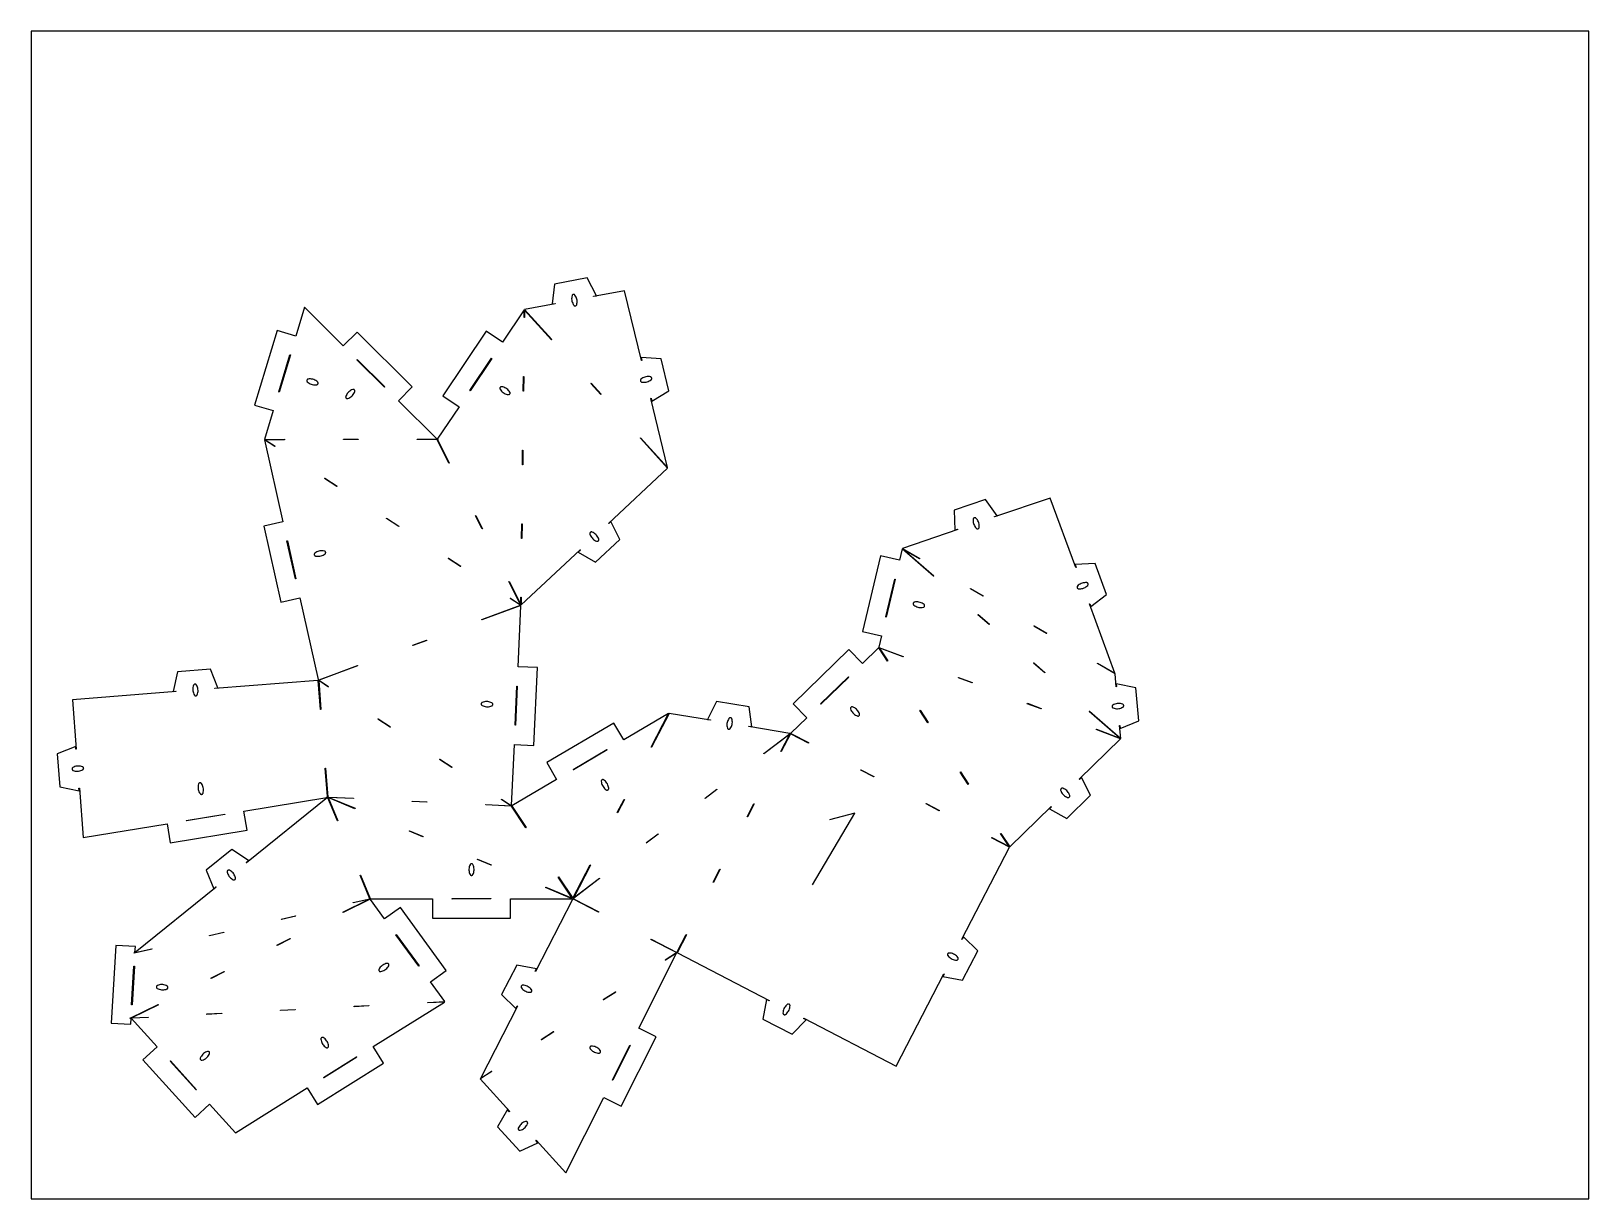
# Model space of a CAD drawing. Extents: x -101 to 299, y -5 to 295.
import ezdxf

# ---------------------------------------------------------------- set-up
doc = ezdxf.new("R2010")
doc.units = 0
doc.layers.add('Ebene_1', color=7, linetype='CONTINUOUS')

msp = doc.modelspace()

# ---------------------------------------------------------------- linework, layer by layer
at = {"layer": 'Ebene_1', "color": 5}
for points in [[(-100.819354, -4.857184), (299.181258, -4.857184), (299.181258, 295.142921), (-100.819354, 295.142921), (-100.819354, -4.857184)], [(137.118674, 167.094466), (122.903494, 162.243771), (127.352374, 159.631452), (127.30228, 159.54608), (123.276733, 161.910044), (130.961291, 155.222788), (130.89638, 155.147999), (122.828705, 162.168277), (122.138671, 159.238105), (117.272102, 160.38428), (112.687755, 140.916944), (117.554677, 139.770769), (116.867466, 136.852591), (116.884399, 136.826838), (123.146558, 134.466402), (123.11128, 134.373621), (116.976474, 136.68608), (119.167577, 133.343863), (119.084674, 133.289535), (116.819135, 136.745346), (116.812433, 136.747816), (112.672585, 132.716624), (109.184319, 136.29873), (94.855896, 122.345663), (98.344163, 118.763205), (94.301683, 114.826557), (94.345427, 114.768702), (94.257233, 114.701674), (98.806302, 112.344766), (98.760794, 112.256924), (94.185971, 114.626885), (91.81601, 110.052063), (91.728169, 110.097924), (94.019813, 114.521405), (87.350902, 109.45728), (87.29093, 109.535949), (94.07273, 114.685799), (94.00676, 114.720019), (83.477049, 116.462741), (83.493277, 116.56046), (84.233405, 116.438046), (83.553602, 121.518046), (75.167721, 122.906227), (72.887719, 118.316235), (73.627494, 118.193469), (73.611266, 118.096102), (62.975016, 119.856463), (58.474277, 111.162607), (58.386083, 111.208116), (62.84343, 119.817657), (51.346402, 113.052438), (48.810283, 117.361619), (31.573208, 107.218552), (34.109327, 102.909019), (22.60983, 96.142388), (22.723071, 96.137096), (22.718485, 96.037966), (22.711783, 96.038319), (22.717427, 96.034791), (22.675094, 95.969527), (26.274133, 90.519463), (26.191583, 90.465135), (22.504349, 96.048196), (15.945858, 96.357935), (15.950796, 96.456713), (22.351596, 96.154382), (19.921663, 97.736591), (19.975638, 97.819846), (22.40416, 96.238696), (22.469071, 96.281735), (22.535746, 96.180488), (23.271641, 111.884038), (28.265916, 111.650146), (29.201835, 131.628305), (24.20756, 131.862196), (24.938163, 147.460619), (24.895124, 147.460971), (24.896535, 147.578094), (14.939735, 143.885569), (14.905163, 143.978349), (24.836916, 147.661702), (22.18438, 149.376202), (22.238355, 149.459457), (24.820688, 147.790466), (21.819608, 153.737241), (21.908155, 153.781691), (24.900063, 147.852907), (24.92123, 149.684177), (25.02036, 149.683119), (24.99743, 147.720969), (25.040469, 147.737196), (40.143238, 161.859596), (40.210619, 161.787277), (39.663108, 161.275044), (44.105991, 158.719874), (50.314527, 164.525185), (48.062746, 169.129641), (47.514883, 168.617407), (47.447149, 168.689727), (62.607069, 182.865749), (55.623127, 190.592994), (55.696858, 190.659316), (62.618358, 183.000863), (58.269666, 200.806263), (58.365974, 200.829899), (58.544127, 200.101413), (62.949263, 202.721141), (60.932433, 210.97861), (55.815391, 211.272827), (55.993544, 210.544341), (55.897235, 210.520705), (51.523849, 228.427705), (43.595169, 226.94498), (43.576824, 227.042346), (44.31413, 227.180282), (41.938877, 231.721944), (33.583688, 230.159491), (33.010071, 225.066438), (33.747024, 225.204374), (33.765369, 225.107007), (25.893838, 223.635219), (32.856613, 215.930905), (32.783235, 215.864582), (25.884666, 223.497282), (25.862441, 221.589813), (25.76331, 221.590871), (25.786241, 223.549494), (20.212352, 215.252866), (16.061921, 218.041221), (4.908852, 201.439852), (9.05893, 198.651496), (3.468108, 190.329469), (3.624035, 190.329821), (3.624388, 190.230691), (3.51538, 190.230691), (6.562321, 184.192546), (6.473774, 184.148096), (3.404608, 190.230338), (-1.709612, 190.223988), (-1.709612, 190.323119), (3.354513, 190.329469), (3.323116, 190.391205), (-6.499276, 200.178671), (-2.970087, 203.720207), (-17.13729, 217.836963), (-20.666479, 214.295427), (-30.600701, 224.193666), (-32.852834, 216.777219), (-37.637206, 218.23031), (-43.44922, 199.093527), (-38.664848, 197.640435), (-40.902517, 190.273377), (-35.772776, 190.28008), (-35.772776, 190.180949), (-40.749765, 190.174599), (-38.154731, 188.497141), (-38.208706, 188.413885), (-40.901812, 190.154844), (-36.167887, 169.054499), (-41.046804, 167.95983), (-36.668479, 148.445221), (-31.789562, 149.539891), (-27.082095, 128.557021), (-27.005895, 128.563019), (-26.996017, 128.439546), (-17.032867, 132.134541), (-16.998295, 132.041407), (-26.930754, 128.358055), (-24.429912, 126.730338), (-24.483887, 126.647082), (-26.982965, 128.274094), (-26.398765, 120.897863), (-26.497542, 120.890102), (-27.084212, 128.301257), (-27.200276, 128.258219), (-27.234848, 128.350999), (-27.221442, 128.355938), (-53.652259, 126.262555), (-53.660373, 126.361332), (-52.912484, 126.420599), (-54.794906, 131.187685), (-63.268276, 130.516702), (-64.376704, 125.512549), (-63.629167, 125.571816), (-63.621406, 125.473038), (-90.23341, 123.365191), (-89.226758, 110.654255), (-89.325395, 110.646494), (-89.384662, 111.39403), (-94.151854, 109.511607), (-93.480764, 101.038238), (-88.476682, 99.92981), (-88.535949, 100.677699), (-88.437136, 100.68546), (-87.430343, 87.974171), (-65.912275, 91.522763), (-65.09884, 86.589519), (-45.365156, 89.843541), (-46.178662, 94.777138), (-24.851481, 98.29398), (-24.849012, 98.350071), (-24.854304, 98.352188), (-24.847954, 98.367357), (-24.847248, 98.383938), (-24.841251, 98.383938), (-24.816556, 98.44391), (-24.752351, 98.417099), (-24.779162, 98.481305), (-24.724481, 98.504235), (-25.301979, 105.797916), (-25.203201, 105.80603), (-24.614767, 98.373002), (-18.07462, 98.063969), (-18.079559, 97.965191), (-24.379465, 98.262935), (-17.649876, 95.475285), (-17.687623, 95.383563), (-24.568554, 98.234007), (-22.080765, 92.273121), (-22.171781, 92.235374), (-24.635934, 98.137699), (-24.694848, 98.133113), (-24.70649, 98.278105), (-24.718484, 98.27881), (-45.520731, 81.486235), (-45.583173, 81.563141), (-44.999326, 82.034452), (-49.245006, 84.90571), (-55.858884, 79.566771), (-53.947534, 74.810974), (-53.36404, 75.281932), (-53.301951, 75.205027), (-74.074106, 58.436441), (-69.796146, 59.417163), (-69.774098, 59.320502), (-74.335373, 58.274869), (-74.357563, 58.37153), (-74.158984, 58.417038), (-74.066945, 59.95021), (-79.057939, 60.249719), (-80.256007, 40.285671), (-75.265013, 39.986163), (-75.173221, 41.513691), (-75.317119, 41.441724), (-75.351832, 41.511574), (-75.356242, 41.511221), (-75.356806, 41.521452), (-75.361322, 41.530624), (-75.357335, 41.532388), (-75.361463, 41.610352), (-75.182746, 41.619524), (-68.193759, 45.106732), (-68.149521, 45.018185), (-74.93499, 41.632577), (-70.788193, 41.848477), (-70.782936, 41.749699), (-75.126654, 41.523216), (-68.477886, 34.233063), (-72.172281, 30.863682), (-58.695217, 16.086245), (-55.000929, 19.455414), (-48.309087, 12.117636), (-29.922662, 23.634737), (-27.268362, 19.397382), (-10.319154, 30.014335), (-12.973101, 34.25176), (5.326541, 45.714569), (1.031119, 45.490907), (1.02618, 45.589685), (5.378399, 45.816521), (1.696458, 50.894405), (5.74423, 53.829516), (-5.995862, 70.02131), (-10.043987, 67.086199), (-13.646201, 72.054369), (-13.732984, 72.018032), (-13.785548, 72.143974), (-20.736329, 68.675816), (-20.780779, 68.764363), (-14.153848, 72.070949), (-18.126126, 71.160077), (-18.148351, 71.256738), (-13.828587, 72.246985), (-16.340365, 78.264316), (-16.248995, 78.302416), (-13.735101, 72.279794), (-13.61304, 72.340824), (-13.593284, 72.30096), (-13.586934, 72.302371), (-13.580937, 72.276266), (-13.568942, 72.251924), (-13.57494, 72.249102), (-13.56612, 72.21206), (2.258433, 72.225113), (2.262313, 67.225194), (22.262344, 67.241774), (22.25811, 72.241694), (38.147574, 72.255099), (31.266291, 75.105544), (31.304038, 75.197266), (38.124291, 72.372221), (38.131346, 72.385627), (34.534424, 77.832163), (34.616974, 77.886491), (38.271752, 72.352819), (42.726277, 80.957774), (42.814119, 80.912266), (38.422035, 72.427607), (45.090946, 77.491732), (45.150919, 77.41271), (38.375469, 72.267799), (38.470719, 72.228641), (38.464721, 72.213824), (44.942074, 68.857849), (44.896213, 68.770007), (38.422035, 72.124219), (38.339838, 72.069891), (38.281983, 72.15738), (38.234005, 72.064246), (38.19026, 72.086824), (28.66526, 53.562816), (28.577066, 53.608324), (28.920319, 54.275427), (23.875596, 55.182419), (19.988691, 47.623096), (23.66146, 44.048046), (24.00436, 44.715149), (24.092202, 44.669641), (14.525927, 26.065446), (17.419763, 27.922892), (17.473385, 27.839671), (14.514638, 25.940316), (22.103594, 17.593417), (22.030216, 17.526848), (21.525744, 18.081767), (18.908485, 13.674938), (24.62666, 7.385722), (29.261808, 9.572803), (28.757335, 10.127757), (28.830713, 10.194432), (36.453535, 1.810316), (46.224774, 21.18085), (50.689177, 18.928999), (59.696652, 36.785763), (55.232602, 39.037544), (64.918469, 58.239238), (64.87296, 58.262874), (64.874724, 58.266402), (62.064849, 56.462649), (62.011227, 56.546257), (64.905063, 58.403632), (58.33881, 61.805469), (58.384319, 61.89331), (64.982674, 58.474894), (67.352635, 63.049716), (67.440477, 63.004207), (65.132958, 58.550035), (65.136133, 58.552152), (65.189755, 58.468896), (65.102619, 58.412805), (65.194694, 58.36518), (65.171763, 58.321082), (88.70698, 46.127671), (88.661471, 46.03983), (87.995427, 46.384846), (87.072913, 41.342946), (94.620241, 37.43311), (98.20658, 41.094591), (97.540535, 41.439607), (97.586044, 41.527449), (121.289183, 29.247043), (133.56973, 52.950394), (133.657571, 52.904532), (133.312908, 52.238488), (138.354455, 51.315974), (142.264644, 58.863302), (138.60281, 62.449641), (138.258146, 61.783949), (138.169952, 61.829105), (150.424394, 85.482149), (150.41628, 85.494496), (145.809002, 87.881391), (145.85451, 87.969232), (150.305508, 85.663477), (148.134513, 88.975002), (148.217416, 89.02933), (150.484719, 85.570344), (150.487894, 85.568932), (161.139666, 95.95718), (161.20881, 95.886271), (160.671883, 95.362749), (165.167683, 92.901419), (171.253099, 98.836199), (168.90501, 103.391971), (168.368083, 102.868449), (168.298938, 102.939357), (178.948946, 113.325841), (172.693491, 115.683807), (172.728416, 115.776588), (178.74751, 113.507521), (170.868219, 120.36411), (170.933483, 120.438899), (178.981755, 113.435202), (178.687185, 116.763307), (178.785963, 116.772127), (178.852285, 116.024944), (183.601733, 117.95111), (182.852433, 126.41813), (177.838402, 127.480344), (177.904371, 126.73316), (177.805946, 126.724341), (177.510319, 130.06303), (172.99441, 132.71486), (173.044505, 132.800585), (177.477863, 130.197085), (170.914785, 147.969324), (171.007566, 148.003544), (171.267563, 147.300105), (175.345321, 150.405255), (172.400685, 158.378738), (167.283291, 158.088049), (167.543288, 157.38461), (167.450508, 157.350038), (160.859913, 175.195655), (146.582996, 170.324146), (146.550894, 170.417985), (147.260683, 170.659991), (144.258191, 174.813949), (136.213799, 172.068985), (136.376783, 166.946299), (137.086571, 167.188305), (137.118674, 167.094466)], [(-37.164484, 202.410344), (-37.259381, 202.438919), (-34.353551, 212.00731), (-34.258654, 211.978735), (-37.164484, 202.410344)], [(-17.159515, 210.73096), (-17.089665, 210.801163), (-10.005887, 203.742785), (-10.07609, 203.672582), (-17.159515, 210.73096)], [(11.88856, 202.77441), (11.806363, 202.829444), (17.383074, 211.130305), (17.465271, 211.074919), (11.88856, 202.77441)], [(25.585863, 206.452824), (25.684994, 206.451766), (25.640896, 202.666813), (25.541766, 202.668224), (25.585863, 206.452824)], [(45.545677, 201.891407), (45.471946, 201.824732), (42.934416, 204.632844), (43.007794, 204.699166), (45.545677, 201.891407)], [(-16.848717, 190.304069), (-16.848717, 190.204938), (-20.63367, 190.199999), (-20.63367, 190.29913), (-16.848717, 190.304069)], [(25.364319, 187.529824), (25.463449, 187.528766), (25.418999, 183.744166), (25.320221, 183.745224), (25.364319, 187.529824)], [(-25.494242, 180.195574), (-25.44062, 180.27883), (-22.262092, 178.224252), (-22.315715, 178.140996), (-25.494242, 180.195574)], [(-9.601251, 169.922685), (-9.547629, 170.005588), (-6.369101, 167.95101), (-6.422723, 167.867755), (-9.601251, 169.922685)], [(15.087549, 167.297666), (14.999355, 167.252863), (13.294027, 170.632121), (13.382574, 170.676571), (15.087549, 167.297666)], [(25.142774, 168.607177), (25.241905, 168.606119), (25.197455, 164.821519), (25.098324, 164.822577), (25.142774, 168.607177)], [(-32.835901, 154.429391), (-32.932562, 154.407519), (-35.121548, 164.164999), (-35.024887, 164.186871), (-32.835901, 154.429391)], [(6.291388, 159.649444), (6.345363, 159.732699), (9.523891, 157.678121), (9.470269, 157.594866), (6.291388, 159.649444)], [(118.74883, 144.626049), (118.652521, 144.64898), (120.944519, 154.382824), (121.040827, 154.359894), (118.74883, 144.626049)], [(140.357174, 151.880219), (140.407269, 151.965591), (143.670816, 150.048949), (143.620721, 149.963577), (140.357174, 151.880219)], [(142.316855, 145.209896), (142.381766, 145.284332), (145.237149, 142.799719), (145.171885, 142.725282), (142.316855, 145.209896)], [(156.675616, 142.297716), (156.726063, 142.383088), (159.98961, 140.466446), (159.939516, 140.381074), (156.675616, 142.297716)], [(-2.803929, 137.305557), (-2.838148, 137.398691), (0.710444, 138.714552), (0.745016, 138.621419), (-2.803929, 137.305557)], [(156.592713, 132.786827), (156.657624, 132.861616), (159.513008, 130.377002), (159.447744, 130.302566), (156.592713, 132.786827)], [(101.960841, 122.216194), (101.891696, 122.287102), (109.055908, 129.263635), (109.125052, 129.192727), (101.960841, 122.216194)], [(137.277777, 129.033624), (137.312702, 129.126405), (140.854238, 127.791494), (140.819313, 127.698713), (137.277777, 129.033624)], [(23.923927, 126.870038), (24.023058, 126.865099), (23.554921, 116.876196), (23.456144, 116.880782), (23.923927, 126.870038)], [(127.38483, 120.627988), (127.467733, 120.682316), (129.542771, 117.517194), (129.459869, 117.462866), (127.38483, 120.627988)], [(154.985458, 122.358716), (155.020383, 122.451496), (158.562271, 121.116585), (158.526994, 121.023805), (154.985458, 122.358716)], [(-11.796587, 118.387144), (-11.742612, 118.470046), (-8.570787, 116.404885), (-8.624762, 116.321982), (-11.796587, 118.387144)], [(4.062538, 108.062044), (4.116513, 108.144946), (7.288338, 106.079785), (7.234363, 105.996882), (4.062538, 108.062044)], [(38.443555, 105.402099), (38.393108, 105.487824), (47.011821, 110.559005), (47.061916, 110.473985), (38.443555, 105.402099)], [(115.60946, 103.639269), (115.563952, 103.551427), (112.203038, 105.292385), (112.248899, 105.380227), (115.60946, 103.639269)], [(137.759671, 104.801671), (137.842574, 104.855999), (139.917613, 101.690524), (139.83471, 101.636196), (137.759671, 104.801671)], [(75.233691, 100.38066), (75.293663, 100.301638), (72.27953, 98.012816), (72.219558, 98.091485), (75.233691, 100.38066)], [(-2.957034, 97.250816), (-2.952448, 97.349946), (0.828271, 97.171088), (0.823685, 97.07231), (-2.957034, 97.250816)], [(51.426483, 97.763402), (51.514324, 97.717894), (49.774071, 94.356627), (49.68623, 94.402488), (51.426483, 97.763402)], [(84.76363, 96.655327), (84.851471, 96.609819), (83.110513, 93.249257), (83.022671, 93.294766), (84.76363, 96.655327)], [(132.412266, 94.933771), (132.366758, 94.84593), (129.006196, 96.586888), (129.051705, 96.67473), (132.412266, 94.933771)], [(-51.12002, 94.012316), (-51.104145, 93.914596), (-60.970634, 92.287585), (-60.986862, 92.385305), (-51.12002, 94.012316)], [(-3.701042, 89.589894), (-3.662942, 89.681616), (-0.166209, 88.23311), (-0.204309, 88.141388), (-3.701042, 89.589894)], [(60.162319, 88.936196), (60.222291, 88.857174), (57.208158, 86.568352), (57.148185, 86.647021), (60.162319, 88.936196)], [(13.782624, 82.347719), (13.820371, 82.439441), (17.317105, 80.990935), (17.279358, 80.899213), (13.782624, 82.347719)], [(76.058133, 79.852521), (76.145974, 79.807013), (74.405016, 76.446452), (74.317174, 76.49196), (76.058133, 79.852521)], [(17.258191, 72.287202), (17.258191, 72.188071), (7.258352, 72.179957), (7.258352, 72.279088), (17.258191, 72.287202)], [(-36.571817, 66.931682), (-36.594042, 67.028344), (-32.904692, 67.873952), (-32.88282, 67.777644), (-36.571817, 66.931682)], [(-55.017509, 62.703641), (-55.039734, 62.799949), (-51.350384, 63.645557), (-51.328512, 63.548896), (-55.017509, 62.703641)], [(-37.669662, 60.226435), (-37.713759, 60.315335), (-34.327445, 62.005141), (-34.282995, 61.916594), (-37.669662, 60.226435)], [(-7.14874, 63.009146), (-7.068659, 63.067355), (-1.19879, 54.971457), (-1.27887, 54.913249), (-7.14874, 63.009146)], [(-74.91594, 44.974088), (-75.014894, 44.980085), (-74.415877, 54.961932), (-74.317064, 54.956288), (-74.91594, 44.974088)], [(-54.602995, 51.777407), (-54.647092, 51.866307), (-51.260426, 53.55576), (-51.216329, 53.467213), (-54.602995, 51.777407)], [(46.139049, 46.240207), (46.08578, 46.323463), (49.270658, 48.368163), (49.32428, 48.284555), (46.139049, 46.240207)], [(-17.867187, 44.506305), (-17.872479, 44.605435), (-14.092817, 44.802285), (-14.087526, 44.703155), (-17.867187, 44.506305)], [(-55.664151, 42.537099), (-55.669442, 42.63623), (-51.889781, 42.83308), (-51.88449, 42.734302), (-55.664151, 42.537099)], [(-36.765845, 43.521702), (-36.770784, 43.620832), (-32.991123, 43.817682), (-32.985831, 43.718552), (-36.765845, 43.521702)], [(30.213602, 36.017766), (30.15998, 36.101021), (33.34521, 38.145369), (33.398833, 38.062113), (30.213602, 36.017766)], [(52.936371, 34.595719), (53.024919, 34.551269), (48.521005, 25.622816), (48.432458, 25.667336), (52.936371, 34.595719)], [(-58.33362, 23.183146), (-58.406645, 23.116435), (-65.145406, 30.50526), (-65.072029, 30.571935), (-58.33362, 23.183146)], [(-17.236773, 31.639441), (-17.184562, 31.55548), (-25.65899, 26.247056), (-25.711554, 26.330982), (-17.236773, 31.639441)]]:
    msp.add_lwpolyline(points, dxfattribs=at)
at = {"layer": 'Ebene_1', "color": 1}
for points in [[(38.769874, 224.557027), (38.769874, 224.557027), (38.843252, 224.544327), (38.915924, 224.54468), (38.98648, 224.55738), (39.053508, 224.582074), (39.115244, 224.616999), (39.170277, 224.662155), (39.217196, 224.716482), (39.254591, 224.779277), (39.281049, 224.849127), (39.281049, 224.849127), (39.344902, 225.136288), (39.378769, 225.425919), (39.383355, 225.715549), (39.359013, 226.003063), (39.306096, 226.286696), (39.224605, 226.56398), (39.115596, 226.832796), (38.979424, 227.090677), (38.816088, 227.335857), (38.816088, 227.335857), (38.796333, 227.360199), (38.775519, 227.382777), (38.752588, 227.403591), (38.728246, 227.422994), (38.702846, 227.44028), (38.676388, 227.455802), (38.648871, 227.469207), (38.620649, 227.480496), (38.591369, 227.489316), (38.591369, 227.489316), (38.517638, 227.502721), (38.44426, 227.502369), (38.373705, 227.490021), (38.306324, 227.46568), (38.244235, 227.430755), (38.189202, 227.385599), (38.142283, 227.330919), (38.104888, 227.268124), (38.078783, 227.197921), (38.078783, 227.197921), (38.015283, 226.91076), (37.981769, 226.621482), (37.977183, 226.331852), (38.001877, 226.043985), (38.054794, 225.760705), (38.135933, 225.483421), (38.244941, 225.214605), (38.38076, 224.956371), (38.543744, 224.711191), (38.543744, 224.711191), (38.563146, 224.686849), (38.58396, 224.664624), (38.606538, 224.64381), (38.63088, 224.624407), (38.65628, 224.607121), (38.682738, 224.591599), (38.71096, 224.578194), (38.739888, 224.566552), (38.769874, 224.557027)], [(-27.238023, 204.431055), (-27.238023, 204.431055), (-27.192867, 204.489969), (-27.159706, 204.55488), (-27.13854, 204.623319), (-27.129367, 204.693874), (-27.131837, 204.764782), (-27.146654, 204.834632), (-27.173112, 204.901307), (-27.211212, 204.963396), (-27.261306, 205.019135), (-27.261306, 205.019135), (-27.486731, 205.208224), (-27.727679, 205.371913), (-27.982737, 205.509849), (-28.249084, 205.620974), (-28.524956, 205.704935), (-28.80859, 205.760674), (-29.097162, 205.788191), (-29.389262, 205.786074), (-29.682067, 205.754324), (-29.682067, 205.754324), (-29.712406, 205.747974), (-29.742392, 205.73986), (-29.77132, 205.729277), (-29.799542, 205.71693), (-29.826706, 205.702113), (-29.852812, 205.685885), (-29.877506, 205.667541), (-29.900437, 205.647432), (-29.921604, 205.625913), (-29.921604, 205.625913), (-29.967817, 205.566646), (-30.001331, 205.501382), (-30.022851, 205.432944), (-30.032376, 205.362035), (-30.029906, 205.291127), (-30.01509, 205.221277), (-29.988631, 205.154602), (-29.950179, 205.09216), (-29.899731, 205.036421), (-29.899731, 205.036421), (-29.674659, 204.847685), (-29.433359, 204.684702), (-29.178301, 204.547119), (-28.911954, 204.435994), (-28.635729, 204.352032), (-28.352448, 204.295941), (-28.063523, 204.268424), (-27.771776, 204.270188), (-27.479323, 204.301232), (-27.479323, 204.301232), (-27.448631, 204.30723), (-27.418998, 204.315696), (-27.39007, 204.32628), (-27.362201, 204.338627), (-27.335037, 204.353091), (-27.308931, 204.369671), (-27.284237, 204.388369), (-27.260248, 204.40883), (-27.238023, 204.431055)], [(55.621716, 205.493621), (55.621716, 205.493621), (55.612896, 205.419891), (55.617483, 205.347219), (55.634063, 205.277369), (55.661933, 205.212105), (55.700385, 205.152132), (55.748363, 205.099921), (55.80516, 205.055824), (55.869719, 205.021957), (55.941333, 204.99938), (55.941333, 204.99938), (56.231669, 204.951402), (56.522358, 204.933057), (56.811988, 204.944346), (57.097738, 204.984563), (57.378196, 205.053002), (57.650541, 205.14931), (57.913008, 205.272782), (58.163127, 205.423066), (58.398783, 205.599807), (58.398783, 205.599807), (58.422066, 205.620269), (58.443585, 205.642846), (58.462988, 205.666835), (58.48098, 205.691882), (58.496855, 205.718341), (58.510966, 205.745505), (58.52296, 205.773727), (58.532485, 205.802655), (58.539894, 205.832288), (58.539894, 205.832288), (58.549066, 205.906724), (58.544833, 205.979749), (58.528605, 206.049952), (58.500735, 206.115569), (58.462283, 206.175541), (58.414305, 206.228105), (58.357155, 206.272202), (58.292596, 206.306069), (58.22063, 206.328294), (58.22063, 206.328294), (57.930646, 206.375919), (57.639958, 206.393557), (57.350327, 206.382269), (57.064577, 206.342052), (56.784471, 206.27326), (56.512127, 206.177305), (56.249308, 206.054185), (55.999188, 205.904255), (55.76318, 205.727866), (55.76318, 205.727866), (55.740249, 205.707405), (55.71873, 205.68518), (55.699327, 205.661544), (55.681335, 205.636496), (55.66546, 205.610038), (55.651349, 205.582521), (55.639355, 205.553946), (55.629477, 205.524313), (55.621716, 205.493621)], [(-20.036065, 201.01793), (-20.036065, 201.01793), (-20.00502, 200.950196), (-19.963745, 200.890577), (-19.912945, 200.839777), (-19.85509, 200.798502), (-19.791237, 200.767457), (-19.722798, 200.747702), (-19.651537, 200.739588), (-19.578512, 200.744174), (-19.50584, 200.762166), (-19.50584, 200.762166), (-19.233142, 200.872232), (-18.975262, 201.008405), (-18.733962, 201.168566), (-18.510654, 201.351657), (-18.307101, 201.556269), (-18.124715, 201.780282), (-17.964906, 202.022288), (-17.829792, 202.280874), (-17.720431, 202.554277), (-17.720431, 202.554277), (-17.711259, 202.584263), (-17.704909, 202.614602), (-17.700323, 202.644941), (-17.698206, 202.675632), (-17.698206, 202.706677), (-17.700676, 202.737369), (-17.705262, 202.767707), (-17.711965, 202.797341), (-17.721137, 202.826269), (-17.721137, 202.826269), (-17.752181, 202.894707), (-17.793456, 202.955032), (-17.844256, 203.006185), (-17.902112, 203.047813), (-17.965965, 203.078857), (-18.034404, 203.098966), (-18.106017, 203.106727), (-18.179042, 203.102141), (-18.251715, 203.083796), (-18.251715, 203.083796), (-18.524059, 202.973377), (-18.781587, 202.836852), (-19.022887, 202.676338), (-19.245842, 202.493246), (-19.449395, 202.288988), (-19.632134, 202.064974), (-19.791942, 201.822969), (-19.927409, 201.564735), (-20.037476, 201.291685), (-20.037476, 201.291685), (-20.046295, 201.262052), (-20.052998, 201.231713), (-20.057231, 201.201374), (-20.059701, 201.170682), (-20.059348, 201.139991), (-20.057231, 201.109299), (-20.052292, 201.078607), (-20.045237, 201.047916), (-20.036065, 201.01793)], [(21.972008, 201.804624), (21.972008, 201.804624), (22.032685, 201.848016), (22.083485, 201.899874), (22.123702, 201.959141), (22.152983, 202.024052), (22.171327, 202.092844), (22.177677, 202.163752), (22.17168, 202.235366), (22.153335, 202.305921), (22.121938, 202.373655), (22.121938, 202.373655), (21.961777, 202.620246), (21.779038, 202.847788), (21.575485, 203.05381), (21.353235, 203.23796), (21.113699, 203.398827), (20.858994, 203.535352), (20.590883, 203.645771), (20.311483, 203.72938), (20.021852, 203.784413), (20.021852, 203.784413), (19.990808, 203.787588), (19.959763, 203.788294), (19.929071, 203.786882), (19.89838, 203.783002), (19.868041, 203.777005), (19.838408, 203.768891), (19.809833, 203.75866), (19.781963, 203.746313), (19.755152, 203.731849), (19.755152, 203.731849), (19.693769, 203.688457), (19.642616, 203.636246), (19.602046, 203.576627), (19.57206, 203.511716), (19.553716, 203.442924), (19.547366, 203.372016), (19.553363, 203.300402), (19.571708, 203.229846), (19.60381, 203.16176), (19.60381, 203.16176), (19.763971, 202.915521), (19.947063, 202.688685), (20.150616, 202.482663), (20.373219, 202.298513), (20.612402, 202.137646), (20.867108, 202.001121), (21.135219, 201.890349), (21.414619, 201.806741), (21.703544, 201.751002), (21.703544, 201.751002), (21.734588, 201.747827), (21.76528, 201.747121), (21.795971, 201.748532), (21.82631, 201.752413), (21.856649, 201.75841), (21.886283, 201.766524), (21.915916, 201.777107), (21.944138, 201.789807), (21.972008, 201.804624)], [(142.150344, 167.268385), (142.150344, 167.268385), (142.22478, 167.266269), (142.296746, 167.277205), (142.364833, 167.299782), (142.427274, 167.333649), (142.483366, 167.377394), (142.531344, 167.429957), (142.570149, 167.490282), (142.598371, 167.557663), (142.614246, 167.631041), (142.614246, 167.631041), (142.636119, 167.924199), (142.628358, 168.215594), (142.591316, 168.502755), (142.526052, 168.784271), (142.432566, 169.057321), (142.312621, 169.319788), (142.166219, 169.57026), (141.994063, 169.805916), (141.797213, 170.024991), (141.797213, 170.024991), (141.774635, 170.046157), (141.750294, 170.06556), (141.724894, 170.083199), (141.698083, 170.098721), (141.670213, 170.11248), (141.641991, 170.123769), (141.61271, 170.132941), (141.583077, 170.139996), (141.553091, 170.144582), (141.553091, 170.144582), (141.477949, 170.147405), (141.405277, 170.136821), (141.337191, 170.114244), (141.274044, 170.080377), (141.217952, 170.036985), (141.169974, 169.984421), (141.131169, 169.923744), (141.103299, 169.85601), (141.087424, 169.782632), (141.087424, 169.782632), (141.065905, 169.489474), (141.074019, 169.198432), (141.111413, 168.910919), (141.17703, 168.630107), (141.270163, 168.357057), (141.390108, 168.094238), (141.53651, 167.843766), (141.70796, 167.607757), (141.904458, 167.38833), (141.904458, 167.38833), (141.927035, 167.367163), (141.951024, 167.348113), (141.976424, 167.330474), (142.002883, 167.315305), (142.030752, 167.301546), (142.059327, 167.290257), (142.08896, 167.280732), (142.119299, 167.273324), (142.150344, 167.268385)], [(42.930535, 166.465463), (42.930535, 166.465463), (42.861744, 166.436888), (42.800713, 166.397377), (42.748149, 166.348694), (42.704758, 166.292249), (42.671596, 166.229455), (42.649019, 166.161721), (42.638788, 166.090813), (42.640905, 166.017788), (42.656427, 165.944763), (42.656427, 165.944763), (42.756616, 165.668185), (42.883263, 165.405719), (43.03531, 165.158774), (43.210288, 164.929116), (43.407491, 164.718507), (43.624802, 164.52836), (43.861163, 164.360085), (44.11481, 164.215799), (44.384333, 164.096913), (44.384333, 164.096913), (44.413613, 164.086682), (44.443599, 164.079274), (44.473938, 164.07363), (44.504983, 164.070455), (44.535674, 164.069396), (44.566366, 164.070455), (44.596705, 164.074335), (44.626691, 164.07998), (44.655971, 164.088094), (44.655971, 164.088094), (44.725469, 164.116316), (44.787205, 164.155827), (44.840121, 164.20451), (44.883866, 164.260955), (44.917027, 164.323749), (44.939605, 164.391482), (44.949835, 164.462744), (44.947719, 164.535769), (44.931844, 164.609146), (44.931844, 164.609146), (44.831302, 164.885371), (44.703949, 165.147485), (44.552255, 165.394077), (44.376924, 165.623735), (44.180074, 165.834344), (43.96241, 166.024491), (43.726402, 166.192766), (43.473108, 166.337757), (43.203938, 166.456996), (43.203938, 166.456996), (43.174658, 166.466874), (43.145024, 166.474635), (43.114685, 166.48028), (43.083994, 166.483455), (43.053302, 166.484513), (43.02261, 166.483102), (42.991566, 166.479574), (42.960874, 166.473577), (42.930535, 166.465463)], [(-25.195792, 161.081369), (-25.195792, 161.081369), (-25.185562, 161.155099), (-25.188737, 161.227771), (-25.203906, 161.297621), (-25.23107, 161.363591), (-25.268112, 161.424269), (-25.315384, 161.477538), (-25.371123, 161.522694), (-25.434976, 161.557619), (-25.506237, 161.581607), (-25.506237, 161.581607), (-25.795515, 161.634877), (-26.085851, 161.658866), (-26.375834, 161.652869), (-26.66229, 161.618296), (-26.943806, 161.555149), (-27.217915, 161.46378), (-27.482498, 161.345246), (-27.73544, 161.199902), (-27.974623, 161.027746), (-27.974623, 161.027746), (-27.998259, 161.007285), (-28.019779, 160.985413), (-28.04024, 160.961777), (-28.058584, 160.937082), (-28.074812, 160.910977), (-28.089276, 160.884166), (-28.101623, 160.855944), (-28.111854, 160.827369), (-28.119967, 160.797735), (-28.119967, 160.797735), (-28.130551, 160.723652), (-28.127729, 160.650274), (-28.112912, 160.580071), (-28.086101, 160.513749), (-28.048706, 160.453071), (-28.001787, 160.399802), (-27.945695, 160.354646), (-27.88149, 160.319721), (-27.810229, 160.295732), (-27.810229, 160.295732), (-27.521304, 160.242816), (-27.230615, 160.219532), (-26.941337, 160.225882), (-26.654529, 160.260455), (-26.373012, 160.323602), (-26.098904, 160.414619), (-25.833967, 160.532799), (-25.581026, 160.678144), (-25.341842, 160.849594), (-25.341842, 160.849594), (-25.318206, 160.870055), (-25.296687, 160.891574), (-25.276579, 160.91521), (-25.258234, 160.939905), (-25.241654, 160.96601), (-25.22719, 160.993174), (-25.214842, 161.021396), (-25.204259, 161.05103), (-25.195792, 161.081369)], [(167.749663, 152.324366), (167.749663, 152.324366), (167.74931, 152.24993), (167.761658, 152.178316), (167.786352, 152.110935), (167.82163, 152.049199), (167.866785, 151.994166), (167.920408, 151.947599), (167.981791, 151.910205), (168.049877, 151.883746), (168.123255, 151.869635), (168.123255, 151.869635), (168.417119, 151.854819), (168.70816, 151.869988), (168.994616, 151.914438), (169.274016, 151.986757), (169.544596, 152.086594), (169.804241, 152.213241), (170.050833, 152.365994), (170.282255, 152.543794), (170.496391, 152.746288), (170.496391, 152.746288), (170.517205, 152.769571), (170.535902, 152.794266), (170.552835, 152.820019), (170.567652, 152.847182), (170.580352, 152.875052), (170.591288, 152.903627), (170.599755, 152.93326), (170.606105, 152.962894), (170.609985, 152.993232), (170.609985, 152.993232), (170.610691, 153.068374), (170.598344, 153.140694), (170.574002, 153.208074), (170.538724, 153.270516), (170.493921, 153.325549), (170.439946, 153.372116), (170.378563, 153.40951), (170.310477, 153.435616), (170.236394, 153.449727), (170.236394, 153.449727), (169.942883, 153.463838), (169.652194, 153.448316), (169.365738, 153.403866), (169.086338, 153.331546), (168.815758, 153.231357), (168.556113, 153.105063), (168.309169, 152.952663), (168.077746, 152.775216), (167.863258, 152.573427), (167.863258, 152.573427), (167.842796, 152.550144), (167.824099, 152.525449), (167.807166, 152.499696), (167.792702, 152.472885), (167.779649, 152.445016), (167.769066, 152.416088), (167.760246, 152.386102), (167.753896, 152.355763), (167.749663, 152.324366)], [(128.526771, 147.273646), (128.526771, 147.273646), (128.568399, 147.335735), (128.597327, 147.40241), (128.61426, 147.471907), (128.618846, 147.542816), (128.611438, 147.613724), (128.592741, 147.682163), (128.561696, 147.747074), (128.519716, 147.806694), (128.466094, 147.858905), (128.466094, 147.858905), (128.22938, 148.03353), (127.978555, 148.181696), (127.715383, 148.303052), (127.442333, 148.396891), (127.161521, 148.463213), (126.875066, 148.50096), (126.585083, 148.50978), (126.294041, 148.489319), (126.003705, 148.438871), (126.003705, 148.438871), (125.973719, 148.43111), (125.944438, 148.42088), (125.916216, 148.408532), (125.888699, 148.394069), (125.862594, 148.377841), (125.837899, 148.359849), (125.814263, 148.340094), (125.792744, 148.318574), (125.772635, 148.295644), (125.772635, 148.295644), (125.730655, 148.233202), (125.701021, 148.166527), (125.684088, 148.096677), (125.679149, 148.025416), (125.686205, 147.954507), (125.705255, 147.885716), (125.735946, 147.820805), (125.77828, 147.761185), (125.832255, 147.708974), (125.832255, 147.708974), (126.068969, 147.535055), (126.320146, 147.387241), (126.582966, 147.266238), (126.856369, 147.172399), (127.13718, 147.106077), (127.423635, 147.06833), (127.713266, 147.059157), (128.004308, 147.079266), (128.294644, 147.129007), (128.294644, 147.129007), (128.324277, 147.137121), (128.353558, 147.146999), (128.38178, 147.159346), (128.408944, 147.17381), (128.435049, 147.189685), (128.460096, 147.20803), (128.483733, 147.228138), (128.505958, 147.25001), (128.526771, 147.273646)], [(-58.702626, 124.397419), (-58.702626, 124.397419), (-58.631012, 124.37731), (-58.558692, 124.369902), (-58.487431, 124.375194), (-58.418287, 124.39248), (-58.353023, 124.420702), (-58.293404, 124.45986), (-58.241192, 124.508896), (-58.197448, 124.567105), (-58.163581, 124.634132), (-58.163581, 124.634132), (-58.069742, 124.912827), (-58.005537, 125.197166), (-57.970259, 125.48468), (-57.964262, 125.773605), (-57.98684, 126.061119), (-58.038345, 126.345457), (-58.118426, 126.624152), (-58.227081, 126.895085), (-58.363606, 127.156141), (-58.363606, 127.156141), (-58.380187, 127.182246), (-58.398884, 127.206941), (-58.419345, 127.230224), (-58.441217, 127.251744), (-58.464854, 127.271852), (-58.489548, 127.290196), (-58.515654, 127.306424), (-58.542465, 127.320535), (-58.570334, 127.33253), (-58.570334, 127.33253), (-58.642654, 127.353344), (-58.715326, 127.361105), (-58.787292, 127.356166), (-58.856437, 127.33888), (-58.921701, 127.310657), (-58.98132, 127.271499), (-59.033884, 127.222463), (-59.077629, 127.163902), (-59.111142, 127.096874), (-59.111142, 127.096874), (-59.204629, 126.817827), (-59.268481, 126.533841), (-59.303406, 126.246327), (-59.309404, 125.957402), (-59.286826, 125.669888), (-59.23532, 125.385549), (-59.155592, 125.106855), (-59.047642, 124.835921), (-58.91147, 124.574866), (-58.91147, 124.574866), (-58.89489, 124.54876), (-58.876192, 124.524066), (-58.855731, 124.500782), (-58.833859, 124.479263), (-58.810576, 124.459507), (-58.785529, 124.441163), (-58.759423, 124.424935), (-58.731554, 124.410119), (-58.702626, 124.397419)], [(14.797213, 122.474074), (14.797213, 122.474074), (14.767933, 122.405635), (14.751705, 122.334727), (14.748177, 122.263113), (14.756291, 122.192557), (14.776399, 122.124119), (14.807796, 122.060266), (14.849777, 122.002057), (14.901988, 121.951257), (14.964077, 121.90963), (14.964077, 121.90963), (15.229013, 121.781571), (15.503121, 121.681735), (15.783933, 121.610827), (16.069683, 121.568494), (16.357549, 121.555088), (16.646121, 121.57061), (16.93293, 121.61506), (17.215152, 121.688438), (17.491377, 121.791096), (17.491377, 121.791096), (17.519246, 121.804502), (17.54641, 121.820024), (17.57181, 121.83731), (17.596152, 121.85636), (17.61873, 121.877174), (17.640249, 121.899399), (17.659299, 121.923035), (17.676938, 121.948082), (17.692108, 121.974541), (17.692108, 121.974541), (17.722094, 122.043332), (17.739027, 122.114594), (17.742908, 122.18656), (17.734794, 122.257469), (17.714685, 122.325555), (17.683641, 122.38976), (17.641308, 122.447969), (17.588744, 122.498769), (17.526302, 122.540396), (17.526302, 122.540396), (17.261719, 122.668102), (16.98761, 122.767232), (16.706799, 122.837788), (16.421049, 122.880121), (16.13283, 122.893527), (15.844258, 122.878357), (15.557802, 122.83426), (15.275227, 122.760882), (14.999355, 122.65893), (14.999355, 122.65893), (14.971133, 122.645524), (14.944674, 122.630355), (14.918921, 122.613069), (14.894933, 122.594019), (14.872355, 122.573205), (14.850835, 122.550627), (14.831433, 122.526638), (14.813441, 122.501238), (14.797213, 122.474074)], [(111.629421, 119.193594), (111.629421, 119.193594), (111.697508, 119.22358), (111.757833, 119.264149), (111.809338, 119.313891), (111.851671, 119.371394), (111.883774, 119.434894), (111.904235, 119.50298), (111.913408, 119.574241), (111.90988, 119.646913), (111.892946, 119.719938), (111.892946, 119.719938), (111.787113, 119.994399), (111.654821, 120.254044), (111.498188, 120.497813), (111.318624, 120.723944), (111.117188, 120.930671), (110.895996, 121.116232), (110.65646, 121.279569), (110.399991, 121.418916), (110.127999, 121.53251), (110.127999, 121.53251), (110.098366, 121.541682), (110.068027, 121.548738), (110.037688, 121.553677), (110.006996, 121.556499), (109.975952, 121.556852), (109.94526, 121.554735), (109.914921, 121.550502), (109.885288, 121.544505), (109.856008, 121.535685), (109.856008, 121.535685), (109.787216, 121.505699), (109.726185, 121.46513), (109.674327, 121.415388), (109.631994, 121.357885), (109.599891, 121.294385), (109.578724, 121.226299), (109.569905, 121.155038), (109.573433, 121.082013), (109.590719, 121.008988), (109.590719, 121.008988), (109.696905, 120.73488), (109.829196, 120.475235), (109.986183, 120.231819), (110.166099, 120.006041), (110.367183, 119.799313), (110.588374, 119.613399), (110.82791, 119.44971), (111.084027, 119.310363), (111.355666, 119.196416), (111.355666, 119.196416), (111.385299, 119.186891), (111.415285, 119.180188), (111.445624, 119.175249), (111.476316, 119.172427), (111.507008, 119.172074), (111.537699, 119.174191), (111.568744, 119.178424), (111.599083, 119.184774), (111.629421, 119.193594)], [(176.775835, 121.796388), (176.775835, 121.796388), (176.75608, 121.724421), (176.749377, 121.652102), (176.755374, 121.580841), (176.773366, 121.511696), (176.802294, 121.446785), (176.841805, 121.387519), (176.891194, 121.33566), (176.950108, 121.292269), (177.017135, 121.25946), (177.017135, 121.25946), (177.296888, 121.168091), (177.58158, 121.106355), (177.869799, 121.073899), (178.158371, 121.070371), (178.445885, 121.095771), (178.729519, 121.150099), (179.007508, 121.232649), (179.277383, 121.343421), (179.53738, 121.482416), (179.53738, 121.482416), (179.563133, 121.499702), (179.587827, 121.518399), (179.610758, 121.53886), (179.632277, 121.561085), (179.652033, 121.584721), (179.670024, 121.609769), (179.685899, 121.635874), (179.70001, 121.663038), (179.711652, 121.69126), (179.711652, 121.69126), (179.732113, 121.76358), (179.738816, 121.836252), (179.733171, 121.907866), (179.715533, 121.97701), (179.686605, 122.042274), (179.647094, 122.101541), (179.597352, 122.153399), (179.538438, 122.196791), (179.471058, 122.229599), (179.471058, 122.229599), (179.191305, 122.320263), (178.906613, 122.381646), (178.618746, 122.414102), (178.330174, 122.417277), (178.04266, 122.391877), (177.759027, 122.337902), (177.480685, 122.255705), (177.21081, 122.144932), (176.950813, 122.006644), (176.950813, 122.006644), (176.92506, 121.98971), (176.900719, 121.971013), (176.877788, 121.950552), (176.856269, 121.928327), (176.836513, 121.904691), (176.818521, 121.879644), (176.802294, 121.853185), (176.788183, 121.825316), (176.775835, 121.796388)], [(78.126469, 115.86831), (78.126469, 115.86831), (78.191027, 115.831269), (78.259466, 115.806574), (78.330021, 115.79458), (78.401283, 115.79458), (78.471133, 115.806574), (78.538513, 115.83021), (78.601308, 115.865135), (78.657752, 115.911349), (78.706435, 115.968146), (78.706435, 115.968146), (78.864833, 116.216149), (78.995713, 116.476499), (79.099077, 116.74708), (79.174571, 117.025774), (79.221491, 117.310466), (79.239835, 117.599038), (79.229252, 117.888669), (79.189388, 118.177946), (79.119538, 118.464049), (79.119538, 118.464049), (79.10966, 118.49333), (79.097313, 118.521905), (79.083202, 118.549421), (79.066974, 118.57588), (79.049335, 118.600574), (79.02958, 118.62421), (79.00806, 118.646435), (78.985483, 118.666544), (78.961141, 118.684888), (78.961141, 118.684888), (78.89623, 118.722635), (78.827438, 118.747682), (78.75653, 118.76003), (78.685269, 118.76003), (78.615066, 118.748388), (78.547685, 118.724752), (78.484891, 118.689827), (78.428446, 118.64326), (78.379763, 118.58611), (78.379763, 118.58611), (78.222071, 118.338107), (78.091544, 118.077757), (77.988533, 117.807177), (77.913038, 117.528482), (77.865766, 117.243791), (77.847421, 116.955571), (77.857652, 116.665588), (77.897163, 116.376663), (77.96666, 116.090207), (77.96666, 116.090207), (77.976538, 116.060927), (77.988533, 116.032705), (78.002644, 116.005188), (78.018519, 115.979082), (78.03651, 115.954035), (78.056619, 115.930399), (78.078138, 115.908174), (78.101421, 115.88736), (78.126469, 115.86831)], [(-87.361693, 105.603888), (-87.361693, 105.603888), (-87.341161, 105.675502), (-87.334, 105.747821), (-87.339256, 105.819435), (-87.356472, 105.888227), (-87.38487, 105.953491), (-87.423993, 106.01311), (-87.472924, 106.065674), (-87.531202, 106.109419), (-87.598195, 106.142932), (-87.598195, 106.142932), (-87.87696, 106.236771), (-88.161228, 106.30133), (-88.448848, 106.336255), (-88.737526, 106.342252), (-89.025146, 106.319674), (-89.309414, 106.268169), (-89.588214, 106.188088), (-89.859112, 106.079785), (-90.120133, 105.94326), (-90.120133, 105.94326), (-90.146309, 105.926327), (-90.170968, 105.90763), (-90.194251, 105.887169), (-90.215912, 105.865296), (-90.235879, 105.84166), (-90.254082, 105.816966), (-90.270346, 105.79086), (-90.284527, 105.764049), (-90.296381, 105.73618), (-90.296381, 105.73618), (-90.317477, 105.66386), (-90.325026, 105.591188), (-90.320087, 105.519574), (-90.303119, 105.450077), (-90.274755, 105.384813), (-90.235597, 105.325194), (-90.186561, 105.27263), (-90.127964, 105.228885), (-90.060725, 105.195371), (-90.060725, 105.195371), (-89.782101, 105.102238), (-89.497797, 105.038032), (-89.210354, 105.003107), (-88.921641, 104.99711), (-88.634056, 105.020041), (-88.349753, 105.071194), (-88.070988, 105.150921), (-87.799913, 105.259224), (-87.538787, 105.395044), (-87.538787, 105.395044), (-87.512752, 105.411977), (-87.488058, 105.430321), (-87.464916, 105.450782), (-87.443431, 105.472655), (-87.423429, 105.495938), (-87.405261, 105.520985), (-87.388857, 105.547091), (-87.374252, 105.57496), (-87.361693, 105.603888)], [(-57.324323, 102.020724), (-57.324323, 102.020724), (-57.397348, 102.034835), (-57.47002, 102.035894), (-57.540576, 102.024605), (-57.607956, 102.001674), (-57.670398, 101.967807), (-57.72649, 101.924063), (-57.77482, 101.870794), (-57.813273, 101.809057), (-57.841142, 101.73956), (-57.841142, 101.73956), (-57.911345, 101.45381), (-57.951562, 101.165238), (-57.962145, 100.875607), (-57.944154, 100.587388), (-57.896881, 100.302696), (-57.82174, 100.023649), (-57.718729, 99.752716), (-57.587848, 99.492013), (-57.429451, 99.243305), (-57.429451, 99.243305), (-57.410754, 99.21861), (-57.38994, 99.19568), (-57.367715, 99.17416), (-57.343726, 99.154405), (-57.318679, 99.136413), (-57.292573, 99.120538), (-57.265409, 99.106427), (-57.237187, 99.094785), (-57.208612, 99.084907), (-57.208612, 99.084907), (-57.134881, 99.070091), (-57.061504, 99.06868), (-56.990595, 99.079616), (-56.922862, 99.102546), (-56.860067, 99.136413), (-56.803976, 99.180157), (-56.755998, 99.23378), (-56.717192, 99.295516), (-56.689323, 99.365366), (-56.689323, 99.365366), (-56.620179, 99.651116), (-56.580315, 99.939688), (-56.569731, 100.228966), (-56.588076, 100.517185), (-56.634995, 100.801877), (-56.710137, 101.080924), (-56.813148, 101.351857), (-56.943676, 101.612913), (-57.101015, 101.861621), (-57.101015, 101.861621), (-57.120065, 101.886316), (-57.140526, 101.909246), (-57.162751, 101.930413), (-57.186387, 101.950169), (-57.211434, 101.96816), (-57.237892, 101.984035), (-57.265409, 101.998146), (-57.294337, 102.010494), (-57.324323, 102.020724)], [(47.115538, 100.166171), (47.115538, 100.166171), (47.188563, 100.178871), (47.257002, 100.203919), (47.319091, 100.239902), (47.373419, 100.285763), (47.419633, 100.339738), (47.455969, 100.401121), (47.481721, 100.468149), (47.495833, 100.539763), (47.496538, 100.614552), (47.496538, 100.614552), (47.458791, 100.906299), (47.392469, 101.189932), (47.298277, 101.464041), (47.177627, 101.726507), (47.031224, 101.974863), (46.86048, 102.208049), (46.666452, 102.423596), (46.450552, 102.619741), (46.213485, 102.794719), (46.213485, 102.794719), (46.187027, 102.810946), (46.159158, 102.825057), (46.130935, 102.837052), (46.101655, 102.84693), (46.071669, 102.854691), (46.04133, 102.859982), (46.010991, 102.86351), (45.980652, 102.864216), (45.950313, 102.862805), (45.950313, 102.862805), (45.87623, 102.850105), (45.807438, 102.825057), (45.744996, 102.789074), (45.689963, 102.743566), (45.643749, 102.689591), (45.607413, 102.628207), (45.58166, 102.56118), (45.567902, 102.489213), (45.567196, 102.414424), (45.567196, 102.414424), (45.605296, 102.122677), (45.671971, 101.839396), (45.766516, 101.565288), (45.887166, 101.303174), (46.033569, 101.054466), (46.204313, 100.82128), (46.397988, 100.605732), (46.613535, 100.409235), (46.850249, 100.233905), (46.850249, 100.233905), (46.876708, 100.217677), (46.904224, 100.203919), (46.932446, 100.191924), (46.961727, 100.182046), (46.99136, 100.174285), (47.021699, 100.168994), (47.052744, 100.165819), (47.083788, 100.16476), (47.115538, 100.166171)], [(163.829596, 100.620902), (163.829596, 100.620902), (163.76151, 100.590563), (163.701538, 100.549994), (163.650033, 100.500252), (163.607699, 100.442749), (163.575949, 100.379249), (163.555135, 100.311163), (163.545963, 100.239902), (163.549491, 100.16723), (163.566777, 100.094205), (163.566777, 100.094205), (163.67261, 99.820096), (163.804902, 99.560099), (163.961888, 99.316682), (164.141805, 99.090552), (164.343241, 98.884177), (164.564785, 98.698616), (164.804321, 98.53528), (165.061144, 98.396638), (165.333135, 98.283044), (165.333135, 98.283044), (165.362416, 98.273871), (165.392755, 98.266816), (165.423446, 98.261877), (165.454138, 98.259055), (165.48483, 98.259055), (165.515521, 98.260819), (165.54586, 98.264699), (165.575846, 98.271402), (165.604774, 98.279869), (165.604774, 98.279869), (165.673919, 98.309855), (165.734596, 98.350424), (165.786808, 98.400166), (165.829141, 98.457669), (165.861244, 98.521169), (165.882058, 98.589607), (165.890877, 98.660869), (165.886996, 98.733894), (165.86971, 98.806919), (165.86971, 98.806919), (165.763524, 99.080674), (165.63088, 99.340319), (165.473541, 99.583735), (165.293624, 99.809513), (165.092188, 100.015888), (164.870996, 100.201802), (164.63146, 100.365138), (164.374991, 100.504485), (164.103705, 100.61808), (164.103705, 100.61808), (164.074071, 100.627252), (164.044085, 100.63466), (164.013394, 100.639246), (163.983055, 100.641716), (163.952363, 100.642421), (163.921319, 100.640305), (163.890627, 100.636071), (163.859935, 100.629721), (163.829596, 100.620902)], [(99.84241, 75.795224), (110.663869, 94.223982), (104.16041, 92.531707)], [(12.432544, 81.194135), (12.432544, 81.194135), (12.362694, 81.220241), (12.291433, 81.232941), (12.219466, 81.233294), (12.149263, 81.221652), (12.082235, 81.198369), (12.019794, 81.163796), (11.963702, 81.119346), (11.915371, 81.064666), (11.876919, 81.00046), (11.876919, 81.00046), (11.76156, 80.72988), (11.67513, 80.451538), (11.617274, 80.167552), (11.588699, 79.880038), (11.589052, 79.591466), (11.618333, 79.304305), (11.676188, 79.020319), (11.762971, 78.741624), (11.878683, 78.470691), (11.878683, 78.470691), (11.893499, 78.443174), (11.91008, 78.417069), (11.928777, 78.392374), (11.948885, 78.369091), (11.970758, 78.347219), (11.994041, 78.32711), (12.018735, 78.308766), (12.044488, 78.292891), (12.071299, 78.27878), (12.071299, 78.27878), (12.141855, 78.252321), (12.213821, 78.238916), (12.285788, 78.23821), (12.356344, 78.249852), (12.423371, 78.272782), (12.485813, 78.307002), (12.541905, 78.352157), (12.590235, 78.406838), (12.629041, 78.471396), (12.629041, 78.471396), (12.743694, 78.741977), (12.829771, 79.020319), (12.886921, 79.304305), (12.915496, 79.591466), (12.915144, 79.880038), (12.886216, 80.167552), (12.828713, 80.451538), (12.74193, 80.730232), (12.626924, 81.001166), (12.626924, 81.001166), (12.612108, 81.02833), (12.595527, 81.054435), (12.577183, 81.07913), (12.557074, 81.102413), (12.535202, 81.124285), (12.511919, 81.144394), (12.486871, 81.162738), (12.460413, 81.179319), (12.432544, 81.194135)], [(-48.635406, 77.094857), (-48.635406, 77.094857), (-48.564851, 77.118494), (-48.500998, 77.153419), (-48.444906, 77.198221), (-48.397634, 77.251491), (-48.359887, 77.311816), (-48.333076, 77.377432), (-48.317201, 77.447635), (-48.314026, 77.520307), (-48.324256, 77.594391), (-48.324256, 77.594391), (-48.403984, 77.877671), (-48.511581, 78.148605), (-48.644931, 78.40578), (-48.802976, 78.647785), (-48.984304, 78.872152), (-49.187151, 79.077469), (-49.410812, 79.262324), (-49.65317, 79.424955), (-49.913167, 79.563244), (-49.913167, 79.563244), (-49.941742, 79.575238), (-49.971376, 79.585116), (-50.001009, 79.592877), (-50.031701, 79.598169), (-50.06204, 79.601696), (-50.093084, 79.602402), (-50.123423, 79.600991), (-50.153762, 79.597463), (-50.183748, 79.591819), (-50.183748, 79.591819), (-50.255009, 79.568182), (-50.319567, 79.53361), (-50.376012, 79.488807), (-50.423284, 79.435538), (-50.461384, 79.375566), (-50.488548, 79.309596), (-50.50407, 79.239394), (-50.506892, 79.166369), (-50.496662, 79.091932), (-50.496662, 79.091932), (-50.416229, 78.809005), (-50.308631, 78.538424), (-50.174929, 78.281249), (-50.016884, 78.039949), (-49.835909, 77.81523), (-49.633062, 77.60956), (-49.409401, 77.424705), (-49.167395, 77.262074), (-48.907751, 77.123432), (-48.907751, 77.123432), (-48.879176, 77.111438), (-48.849895, 77.101207), (-48.820262, 77.093799), (-48.789923, 77.088507), (-48.759231, 77.08498), (-48.72854, 77.084274), (-48.697495, 77.085685), (-48.666451, 77.089213), (-48.635406, 77.094857)], [(134.656638, 58.22301), (134.656638, 58.22301), (134.601605, 58.172916), (134.557155, 58.115413), (134.523994, 58.051913), (134.502121, 57.98418), (134.491538, 57.913977), (134.493302, 57.842716), (134.507413, 57.77216), (134.533519, 57.704427), (134.572677, 57.640574), (134.572677, 57.640574), (134.759649, 57.413385), (134.96673, 57.208421), (135.192508, 57.026388), (135.43416, 56.868696), (135.690277, 56.736052), (135.958741, 56.629513), (136.237788, 56.550138), (136.525302, 56.498632), (136.818813, 56.47676), (136.818813, 56.47676), (136.849858, 56.477113), (136.880902, 56.479935), (136.911241, 56.484874), (136.94158, 56.492282), (136.97086, 56.501455), (136.999435, 56.513096), (137.026599, 56.526149), (137.053058, 56.542024), (137.078105, 56.55931), (137.078105, 56.55931), (137.133844, 56.609405), (137.178999, 56.666907), (137.212513, 56.73076), (137.234738, 56.798494), (137.245321, 56.868696), (137.243558, 56.939957), (137.229799, 57.010513), (137.202988, 57.078599), (137.16383, 57.142805), (137.16383, 57.142805), (136.976505, 57.369288), (136.769071, 57.573899), (136.543294, 57.75558), (136.301641, 57.913271), (136.045524, 58.045916), (135.77706, 58.152807), (135.498366, 58.232182), (135.211205, 58.284041), (134.917341, 58.306619), (134.917341, 58.306619), (134.886649, 58.306266), (134.855605, 58.303444), (134.825619, 58.298505), (134.795633, 58.291449), (134.766352, 58.281924), (134.737777, 58.270282), (134.709908, 58.256524), (134.682744, 58.241002), (134.656638, 58.22301)], [(-11.534473, 53.877494), (-11.534473, 53.877494), (-11.514717, 53.80588), (-11.48332, 53.740263), (-11.44134, 53.682055), (-11.390892, 53.63196), (-11.332684, 53.591391), (-11.268126, 53.561052), (-11.198981, 53.541649), (-11.126309, 53.534594), (-11.051873, 53.540944), (-11.051873, 53.540944), (-10.765065, 53.606207), (-10.48884, 53.699341), (-10.224962, 53.819285), (-9.975548, 53.96463), (-9.742009, 54.133963), (-9.526109, 54.325874), (-9.329965, 54.539657), (-9.15534, 54.773549), (-9.003645, 55.026138), (-9.003645, 55.026138), (-8.99024, 55.054007), (-8.978598, 55.082935), (-8.969426, 55.112216), (-8.96237, 55.142555), (-8.957784, 55.172894), (-8.954962, 55.203585), (-8.954609, 55.234277), (-8.956726, 55.264263), (-8.960959, 55.294602), (-8.960959, 55.294602), (-8.980715, 55.366921), (-9.012112, 55.433244), (-9.054092, 55.491805), (-9.10454, 55.542252), (-9.162748, 55.583174), (-9.227306, 55.613513), (-9.296451, 55.632916), (-9.369123, 55.639619), (-9.444265, 55.633269), (-9.444265, 55.633269), (-9.73072, 55.567299), (-10.006592, 55.474166), (-10.270117, 55.353869), (-10.519531, 55.208524), (-10.75307, 55.039191), (-10.96897, 54.84728), (-11.165115, 54.633849), (-11.340445, 54.40031), (-11.49214, 54.148074), (-11.49214, 54.148074), (-11.505898, 54.120205), (-11.517187, 54.09163), (-11.526359, 54.062349), (-11.533415, 54.032363), (-11.538001, 54.002024), (-11.540823, 53.97098), (-11.540823, 53.940288), (-11.538706, 53.908891), (-11.534473, 53.877494)], [(-65.732429, 49.250107), (-65.732429, 49.250107), (-65.702266, 49.318194), (-65.685015, 49.388749), (-65.680464, 49.46001), (-65.687908, 49.530919), (-65.707064, 49.599357), (-65.737544, 49.663916), (-65.778748, 49.722477), (-65.830395, 49.773982), (-65.892025, 49.816316), (-65.892025, 49.816316), (-66.155092, 49.948255), (-66.427789, 50.051266), (-66.707683, 50.126055), (-66.992798, 50.171916), (-67.280806, 50.189202), (-67.569484, 50.17756), (-67.856539, 50.136991), (-68.139996, 50.067141), (-68.41742, 49.96801), (-68.41742, 49.96801), (-68.445501, 49.954957), (-68.472665, 49.939788), (-68.498559, 49.922855), (-68.523112, 49.904157), (-68.546114, 49.883696), (-68.567457, 49.861824), (-68.587177, 49.838188), (-68.604957, 49.813494), (-68.620656, 49.787388), (-68.620656, 49.787388), (-68.651382, 49.718949), (-68.669162, 49.648041), (-68.674137, 49.576074), (-68.666834, 49.505166), (-68.647819, 49.436727), (-68.617339, 49.372169), (-68.576029, 49.313255), (-68.524065, 49.261749), (-68.462047, 49.219416), (-68.462047, 49.219416), (-68.199121, 49.088182), (-67.926424, 48.985524), (-67.64653, 48.911088), (-67.361415, 48.865227), (-67.073407, 48.847941), (-66.784835, 48.859582), (-66.497674, 48.899799), (-66.214182, 48.969296), (-65.936793, 49.067721), (-65.936793, 49.067721), (-65.908676, 49.080774), (-65.881689, 49.095591), (-65.856042, 49.112524), (-65.831665, 49.131221), (-65.808629, 49.151682), (-65.787144, 49.173907), (-65.767283, 49.197896), (-65.748974, 49.222944), (-65.732429, 49.250107)], [(27.59458, 48.287024), (27.59458, 48.287024), (27.649613, 48.337119), (27.69371, 48.394621), (27.726871, 48.458121), (27.748744, 48.526207), (27.758621, 48.59641), (27.756858, 48.667671), (27.742746, 48.737874), (27.716288, 48.80596), (27.676777, 48.86946), (27.676777, 48.86946), (27.489099, 49.096296), (27.281313, 49.300555), (27.055183, 49.481882), (26.812824, 49.638869), (26.556355, 49.770807), (26.287538, 49.876288), (26.008491, 49.954957), (25.720977, 50.005405), (25.427113, 50.026571), (25.427113, 50.026571), (25.396069, 50.025866), (25.365024, 50.023044), (25.334685, 50.018105), (25.304699, 50.010696), (25.275419, 50.001171), (25.246844, 49.98953), (25.219327, 49.976124), (25.193221, 49.960602), (25.168174, 49.943316), (25.168174, 49.943316), (25.112435, 49.892869), (25.067633, 49.835013), (25.034119, 49.771513), (25.012246, 49.703427), (25.002016, 49.633224), (25.00378, 49.561963), (25.017891, 49.491407), (25.044702, 49.423321), (25.084213, 49.359469), (25.084213, 49.359469), (25.272244, 49.133338), (25.48003, 48.929432), (25.70616, 48.748457), (25.948871, 48.591471), (26.205341, 48.459532), (26.474158, 48.353699), (26.753205, 48.27503), (27.040366, 48.22423), (27.33423, 48.202357), (27.33423, 48.202357), (27.364921, 48.203063), (27.395613, 48.205885), (27.425952, 48.210824), (27.455938, 48.218232), (27.485219, 48.227757), (27.513794, 48.239399), (27.541663, 48.253157), (27.568474, 48.269032), (27.59458, 48.287024)], [(93.979596, 45.040763), (93.979596, 45.040763), (93.929855, 45.095796), (93.872352, 45.140246), (93.808852, 45.17376), (93.741119, 45.195632), (93.670916, 45.205863), (93.599655, 45.204099), (93.529099, 45.190341), (93.461013, 45.163882), (93.39716, 45.125077), (93.39716, 45.125077), (93.170324, 44.937752), (92.96536, 44.730671), (92.783327, 44.505246), (92.625635, 44.263241), (92.492638, 44.007124), (92.386099, 43.73866), (92.306724, 43.459613), (92.255571, 43.172452), (92.233346, 42.878588), (92.233346, 42.878588), (92.234052, 42.847544), (92.236521, 42.816852), (92.241813, 42.78616), (92.248869, 42.756174), (92.258394, 42.726894), (92.269683, 42.698319), (92.283088, 42.670802), (92.29861, 42.644344), (92.315896, 42.619649), (92.315896, 42.619649), (92.366344, 42.563557), (92.423846, 42.518402), (92.487346, 42.484888), (92.55508, 42.462663), (92.625635, 42.45208), (92.696896, 42.453844), (92.767452, 42.467955), (92.835538, 42.494413), (92.899744, 42.533571), (92.899744, 42.533571), (93.125874, 42.720896), (93.330485, 42.92833), (93.512166, 43.154107), (93.67021, 43.39576), (93.802855, 43.651877), (93.909394, 43.920341), (93.989121, 44.199388), (94.040627, 44.486196), (94.063205, 44.78006), (94.063205, 44.78006), (94.062852, 44.811105), (94.06003, 44.841796), (94.055091, 44.872135), (94.048035, 44.901769), (94.038863, 44.931049), (94.027221, 44.959977), (94.013463, 44.987846), (93.997588, 45.014657), (93.979596, 45.040763)], [(-26.050573, 36.633363), (-26.050573, 36.633363), (-26.123598, 36.618546), (-26.190979, 36.591382), (-26.252009, 36.553635), (-26.305279, 36.506716), (-26.349729, 36.45133), (-26.384654, 36.388888), (-26.40829, 36.321507), (-26.420284, 36.249541), (-26.419226, 36.174399), (-26.419226, 36.174399), (-26.373365, 35.884063), (-26.299281, 35.602194), (-26.197329, 35.330907), (-26.069623, 35.071969), (-25.916165, 34.827494), (-25.73907, 34.599246), (-25.539398, 34.388991), (-25.317854, 34.198844), (-25.076201, 34.030569), (-25.076201, 34.030569), (-25.04939, 34.015046), (-25.021167, 34.001994), (-24.99224, 33.990705), (-24.962959, 33.981532), (-24.932973, 33.97483), (-24.902281, 33.969891), (-24.871942, 33.967774), (-24.841604, 33.967774), (-24.811265, 33.969891), (-24.811265, 33.969891), (-24.737534, 33.984707), (-24.669448, 34.011519), (-24.608065, 34.049266), (-24.554442, 34.096185), (-24.50964, 34.151571), (-24.475067, 34.21366), (-24.451079, 34.281746), (-24.439084, 34.353713), (-24.440495, 34.428855), (-24.440495, 34.428855), (-24.486709, 34.719191), (-24.561498, 35.000707), (-24.663451, 35.271994), (-24.791509, 35.53058), (-24.944615, 35.775055), (-25.121709, 36.003302), (-25.321029, 36.213557), (-25.54222, 36.404057), (-25.78352, 36.572685), (-25.78352, 36.572685), (-25.810684, 36.588207), (-25.838201, 36.601613), (-25.867129, 36.612549), (-25.896409, 36.621721), (-25.926395, 36.628424), (-25.956734, 36.63301), (-25.987779, 36.63548), (-26.019176, 36.63548), (-26.050573, 36.633363)], [(-54.996342, 32.747869), (-54.996342, 32.747869), (-55.024212, 32.817013), (-55.062665, 32.878396), (-55.110642, 32.931666), (-55.166734, 32.975763), (-55.229176, 33.00963), (-55.296556, 33.032913), (-55.367465, 33.044202), (-55.440137, 33.043144), (-55.513867, 33.028327), (-55.513867, 33.028327), (-55.791504, 32.931666), (-56.055381, 32.808194), (-56.30409, 32.659321), (-56.535865, 32.487166), (-56.749295, 32.292785), (-56.941912, 32.077591), (-57.113009, 31.843699), (-57.26047, 31.591816), (-57.382884, 31.323705), (-57.382884, 31.323705), (-57.393115, 31.294424), (-57.401229, 31.264438), (-57.407226, 31.234099), (-57.410754, 31.203407), (-57.412165, 31.172716), (-57.411459, 31.142024), (-57.408284, 31.111332), (-57.402992, 31.081346), (-57.395231, 31.052066), (-57.395231, 31.052066), (-57.367362, 30.982216), (-57.328909, 30.920127), (-57.280931, 30.866505), (-57.22484, 30.822055), (-57.162398, 30.787835), (-57.095017, 30.764905), (-57.024109, 30.753616), (-56.951084, 30.754674), (-56.877354, 30.769491), (-56.877354, 30.769491), (-56.60007, 30.866857), (-56.336192, 30.990682), (-56.087837, 31.139555), (-55.856062, 31.31171), (-55.642984, 31.506091), (-55.450015, 31.721285), (-55.278917, 31.955177), (-55.130751, 32.206707), (-55.007984, 32.474113), (-55.007984, 32.474113), (-54.997754, 32.503394), (-54.98964, 32.53338), (-54.983995, 32.563366), (-54.980115, 32.594057), (-54.979056, 32.624749), (-54.979762, 32.655794), (-54.982937, 32.686485), (-54.988581, 32.717177), (-54.996342, 32.747869)], [(42.810238, 34.307146), (42.810238, 34.307146), (42.755558, 34.256699), (42.711813, 34.198491), (42.679358, 34.134991), (42.658191, 34.066905), (42.648666, 33.996349), (42.651135, 33.925088), (42.665599, 33.854885), (42.692763, 33.787152), (42.732274, 33.723652), (42.732274, 33.723652), (42.921716, 33.49858), (43.131266, 33.296085), (43.358808, 33.116521), (43.602224, 32.961299), (43.859752, 32.831477), (44.129627, 32.72776), (44.40938, 32.651207), (44.697246, 32.60323), (44.99111, 32.584532), (44.99111, 32.584532), (45.022155, 32.585238), (45.052846, 32.588413), (45.083538, 32.593705), (45.113524, 32.601113), (45.142805, 32.610638), (45.171027, 32.622632), (45.198544, 32.636391), (45.224649, 32.651913), (45.249344, 32.669552), (45.249344, 32.669552), (45.30473, 32.720352), (45.34918, 32.77856), (45.382341, 32.842766), (45.403508, 32.910499), (45.413385, 32.981055), (45.410916, 33.052316), (45.396099, 33.122871), (45.368935, 33.190605), (45.329071, 33.254105), (45.329071, 33.254105), (45.139277, 33.478471), (44.929374, 33.680966), (44.702185, 33.860177), (44.458416, 34.015046), (44.200888, 34.145221), (43.931366, 34.248938), (43.651613, 34.325844), (43.363746, 34.374174), (43.070235, 34.393577), (43.070235, 34.393577), (43.039191, 34.392871), (43.008499, 34.389696), (42.97816, 34.384405), (42.948174, 34.376996), (42.919246, 34.367471), (42.890671, 34.355477), (42.862802, 34.341366), (42.836344, 34.325138), (42.810238, 34.307146)], [(26.669949, 14.74195), (26.669949, 14.74195), (26.642433, 14.810988), (26.60398, 14.872619), (26.556002, 14.925923), (26.49991, 14.97002), (26.437821, 15.004064), (26.370441, 15.027206), (26.299533, 15.038777), (26.226508, 15.037683), (26.152777, 15.023219), (26.152777, 15.023219), (25.875141, 14.92677), (25.61091, 14.803686), (25.361849, 14.655413), (25.129721, 14.483575), (24.916291, 14.289406), (24.723321, 14.074706), (24.551871, 13.840849), (24.404058, 13.589248), (24.281291, 13.321349), (24.281291, 13.321349), (24.270708, 13.292139), (24.262594, 13.262223), (24.256596, 13.231779), (24.253069, 13.201193), (24.251658, 13.170325), (24.252363, 13.139704), (24.255538, 13.109259), (24.26083, 13.079237), (24.268591, 13.049745), (24.268591, 13.049745), (24.296108, 12.97986), (24.33456, 12.917595), (24.382538, 12.863972), (24.438277, 12.819593), (24.500719, 12.785303), (24.568099, 12.762125), (24.639008, 12.750695), (24.712385, 12.751789), (24.785763, 12.766535), (24.785763, 12.766535), (25.063399, 12.863408), (25.327277, 12.986774), (25.575985, 13.135188), (25.80776, 13.307167), (26.021191, 13.501301), (26.214513, 13.71586), (26.386316, 13.949575), (26.534483, 14.20093), (26.657602, 14.468441), (26.657602, 14.468441), (26.668185, 14.497651), (26.676299, 14.527249), (26.681944, 14.557447), (26.685824, 14.588033), (26.687235, 14.61876), (26.686177, 14.649628), (26.683002, 14.680496), (26.67771, 14.711223), (26.669949, 14.74195)]]:
    msp.add_lwpolyline(points, dxfattribs=at)

doc.saveas('drawing.dxf')
